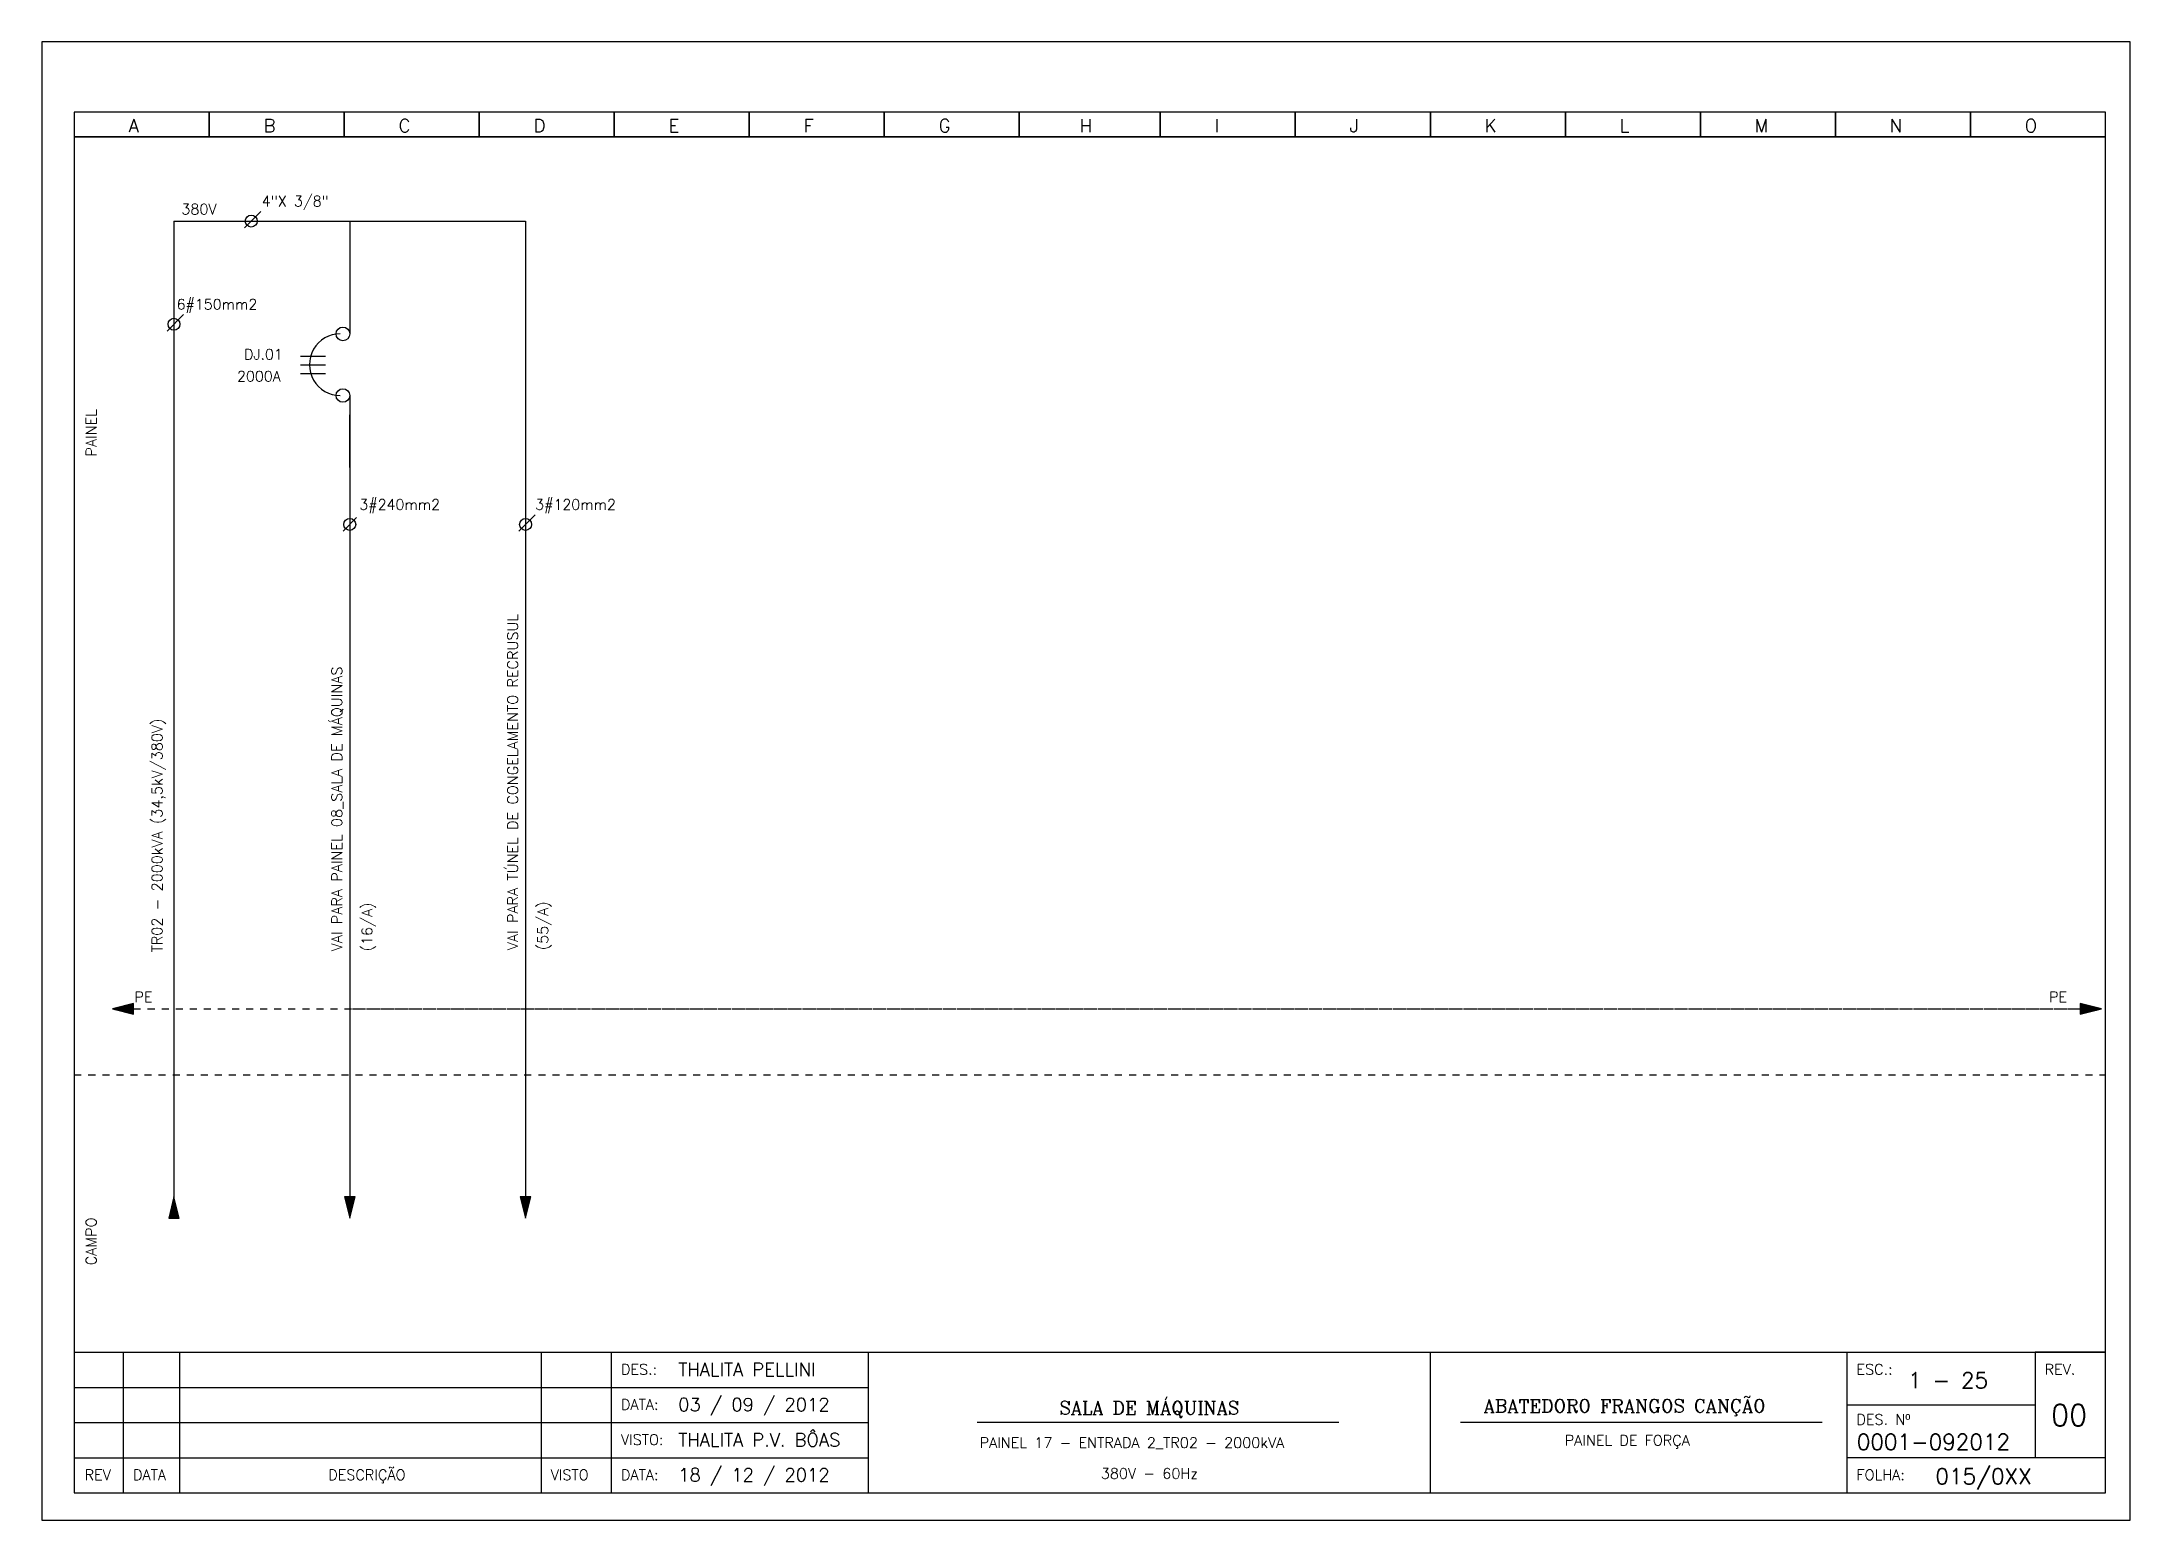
# Model space of a CAD drawing. Header units: millimetres. Extents: x 1974 to 2560, y 1429 to 1567.
# Drawn here: x 2055.23 to 2084.93, y 1512.63 to 1533.66 of the extents above; entities that cross this region are included whole.
import ezdxf

# ---------------------------------------------------------------- set-up
doc = ezdxf.new("R2010")
doc.units = ezdxf.units.MM
for name, pattern in [('DASHDOT2', [0.5, 0.25, -0.125, 0, -0.125]), ('DASHED', [0.75, 0.5, -0.25]), ('HIDDEN2', [0.1875, 0.125, -0.0625])]:
    doc.linetypes.add(name, pattern=pattern)
for name, color, linetype in [('ALIMENTAÇÃO', 6, 'Continuous'), ('CONECTOR_SAK', 2, 'Continuous'), ('DISJUNTOR', 5, 'Continuous'), ('EQUIPAMENTOS', 5, 'Continuous'), ('linhas', 6, 'Continuous'), ('MARGEM', 1, 'Continuous'), ('PAINEL', 7, 'Continuous'), ('soft', 5, 'Continuous'), ('TERRA', 3, 'DASHED'), ('TEXTO', 4, 'Continuous'), ('TEXTO_2', 5, 'Continuous'), ('TIMBRE', 7, 'Continuous')]:
    doc.layers.add(name, color=color, linetype=linetype)
doc.styles.add('REGUA60', font='romans.shx', dxfattribs={"height": 2})
doc.styles.add('ROMANC', font='romanc.shx', dxfattribs={"height": 0.55})
doc.styles.add('ROMANS', font='romans.shx', dxfattribs={"height": 37})

msp = doc.modelspace()

# ---------------------------------------------------------------- texts
at = {"style": 'ROMANS'}
for s, p in [('ESC.:', (2081.039, 1514.705)), ('REV.', (2083.715, 1514.705)), ('DES. Nº', (2081.039, 1513.992)), ('PAINEL 17 - ENTRADA 2_TR02 - 2000kVA', (2068.569, 1513.663)), ('PAINEL DE FORÇA', (2076.89, 1513.696)), ('380V - 60Hz', (2070.293, 1513.223)), ('FOLHA:', (2081.039, 1513.205))]:
    msp.add_text(s, height=0.15, dxfattribs=at).set_placement(p)
at = {"layer": 'TEXTO', "style": 'ROMANS'}
for s, height, p in [('A', 0.188, (2056.467, 1532.372)), ('B', 0.188, (2058.387, 1532.372)), ('C', 0.188, (2060.307, 1532.372)), ('D', 0.188, (2062.227, 1532.372)), ('E', 0.188, (2064.147, 1532.372)), ('F', 0.188, (2066.067, 1532.372)), ('G', 0.188, (2067.987, 1532.372)), ('H', 0.188, (2069.991, 1532.372)), ('I', 0.188, (2071.911, 1532.372)), ('J', 0.188, (2073.831, 1532.372)), ('K', 0.188, (2075.751, 1532.372)), ('L', 0.188, (2077.671, 1532.372)), ('M', 0.188, (2079.591, 1532.372)), ('N', 0.188, (2081.511, 1532.372)), ('O', 0.188, (2083.431, 1532.372)), ('380V', 0.15, (2057.217, 1531.203)), ('4"X 3/8"', 0.148, (2058.362, 1531.319)), ('6#150mm2', 0.148, (2057.149, 1529.852)), ('DJ.01', 0.148, (2058.108, 1529.14)), ('2000A', 0.148, (2058.009, 1528.829)), ('3#240mm2', 0.148, (2059.749, 1527.005)), ('3#120mm2', 0.148, (2062.249, 1527.005)), ('PE', 0.15, (2056.55, 1520)), ('PE', 0.15, (2083.777, 1520)), ('THALITA PELLINI', 0.1875, (2064.283, 1514.685)), ('03 / 09 / 2012', 0.1875, (2064.283, 1514.185)), ('THALITA P.V. BÔAS', 0.1875, (2064.283, 1513.685)), ('18 / 12 / 2012', 0.1875, (2064.283, 1513.185))]:
    msp.add_text(s, height=height, dxfattribs=at).set_placement(p)
at = {"layer": 'TEXTO', "style": 'REGUA60'}
for s, p in [('PAINEL', (2056.009, 1527.76)), ('VAI PARA TÚNEL DE CONGELAMENTO RECRUSUL', (2062.004, 1520.74)), ('VAI PARA PAINEL 08_SALA DE MÁQUINAS ', (2059.504, 1520.724)), ('TR02 - 2000kVA (34,5kV/380V)', (2056.947, 1520.709)), ('(16/A)', (2059.933, 1520.724)), ('(55/A)', (2062.433, 1520.74)), ('CAMPO', (2056.009, 1516.259))]:
    msp.add_text(s, height=0.15, rotation=90, dxfattribs=at).set_placement(p)
at = {"layer": 'TEXTO', "color": 150, "style": 'ROMANS'}
for s, height, p in [('DES.:', 0.15, (2063.469, 1514.705)), ('1 - 25', 0.225, (2081.773, 1514.512)), ('DATA:', 0.15, (2063.469, 1514.205)), ('00', 0.3, (2083.806, 1513.978)), ('VISTO:', 0.15, (2063.469, 1513.705)), ('0001-092012', 0.225, (2081.044, 1513.636)), ('REV', 0.15, (2055.842, 1513.205)), ('DATA', 0.15, (2056.53, 1513.205)), ('DESCRIÇÃO', 0.15, (2059.306, 1513.205)), ('VISTO', 0.15, (2062.469, 1513.205)), ('DATA:', 0.15, (2063.469, 1513.205)), ('015/0XX', 0.225, (2082.162, 1513.146))]:
    msp.add_text(s, height=height, dxfattribs=at).set_placement(p)
at = {"layer": 'TEXTO_2', "style": 'ROMANC'}
for s, p in [('SALA DE MÁQUINAS', (2069.704, 1514.138)), ('ABATEDORO FRANGOS CANÇÃO', (2075.736, 1514.166))]:
    msp.add_text(s, height=0.1875, dxfattribs=at).set_placement(p)

# ---------------------------------------------------------------- hatches: boundary and pattern name
at = {"layer": 'EQUIPAMENTOS'}
for points in [[(2057.187, 1516.932), (2057.112, 1517.232), (2057.037, 1516.932)], [(2057.187, 1516.932), (2057.112, 1517.232), (2057.037, 1516.932)], [(2059.537, 1517.232), (2059.612, 1516.932), (2059.687, 1517.232)], [(2062.037, 1517.232), (2062.112, 1516.932), (2062.187, 1517.232)]]:
    msp.add_hatch(color=256, dxfattribs=at).paths.add_polyline_path(points)
at = {"layer": 'TERRA'}
h = msp.add_hatch(dxfattribs=at)
h.set_pattern_fill('ANSI31', color=256, scale=0.004, angle=180, style=0)
h.set_pattern_definition([(225, (2113.49248524, 1568.52584864), (0.0003535533906, -0.0003535533906), [])])
h.paths.add_polyline_path([(2056.238, 1519.906), (2056.538, 1519.906), (2056.538, 1519.981)])
h.paths.add_polyline_path([(2056.538, 1519.831), (2056.538, 1519.906), (2056.238, 1519.906)])
h = msp.add_hatch(dxfattribs=at)
h.set_pattern_fill('ANSI31', color=256, scale=0.004, style=0)
h.set_pattern_definition([(45, (2027.26803103, 1471.2862611), (-0.0003535533906, 0.0003535533906), [])])
h.paths.add_polyline_path([(2084.522, 1519.906), (2084.222, 1519.906), (2084.222, 1519.831)])
h.paths.add_polyline_path([(2084.222, 1519.981), (2084.222, 1519.906), (2084.522, 1519.906)])

# ---------------------------------------------------------------- linework, layer by layer
for p, q in [((2058.914, 1529.19), (2059.267, 1529.19)), ((2058.914, 1529.067), (2059.267, 1529.067)), ((2058.914, 1528.944), (2059.267, 1528.944)), ((2084.579, 1515.022), (2083.579, 1515.022))]:
    msp.add_line(p, q)
at = {"layer": 'ALIMENTAÇÃO', "color": 6}
for p, q in [((2059.612, 1531.109), (2059.612, 1529.505)), ((2062.112, 1531.109), (2062.112, 1517.232)), ((2059.612, 1528.629), (2059.612, 1517.232))]:
    msp.add_line(p, q, dxfattribs=at)
at = {"layer": 'CONECTOR_SAK'}
for p, q in [((2058.347, 1531.247), (2058.116, 1531.013)), ((2057.248, 1529.78), (2057.017, 1529.546)), ((2059.708, 1526.892), (2059.517, 1526.7)), ((2062.248, 1526.933), (2062.017, 1526.7))]:
    msp.add_line(p, q, dxfattribs=at)
for centre in [(2058.211, 1531.109), (2057.112, 1529.642), (2059.612, 1526.796), (2062.112, 1526.796)]:
    msp.add_circle(centre, 0.0846, dxfattribs=at)
at = {"layer": 'DISJUNTOR'}
for centre in [(2059.515, 1529.505), (2059.515, 1528.629)]:
    msp.add_circle(centre, 0.097, dxfattribs=at)
msp.add_arc((2059.477, 1529.067), 0.438, 89.8656, 270.134, dxfattribs=at)
at = {"layer": 'EQUIPAMENTOS'}
for q in [(2059.612, 1531.109), (2062.112, 1531.109)]:
    msp.add_line((2057.112, 1531.109), q, dxfattribs=at)
for points in [[(2057.187, 1516.932), (2057.112, 1517.232), (2057.037, 1516.932), (2057.187, 1516.932)], [(2059.537, 1517.232), (2059.612, 1516.932), (2059.687, 1517.232), (2059.537, 1517.232)], [(2062.037, 1517.232), (2062.112, 1516.932), (2062.187, 1517.232), (2062.037, 1517.232)]]:
    msp.add_lwpolyline(points, dxfattribs=at)
at = {"layer": 'linhas', "color": 6}
msp.add_line((2059.612, 1527.607), (2059.612, 1528.354), dxfattribs=at)
at = {"layer": 'MARGEM', "color": 7}
msp.add_lwpolyline([(2055.232, 1512.634), (2084.932, 1512.634), (2084.932, 1533.659), (2055.232, 1533.659)], close=True, dxfattribs=at)
at = {"layer": 'PAINEL', "color": 12, "linetype": 'HIDDEN2', "ltscale": 0.005}
msp.add_line((2055.694, 1518.966), (2084.579, 1518.966), dxfattribs=at)
at = {"layer": 'soft'}
msp.add_line((2057.112, 1531.109), (2057.112, 1517.232), dxfattribs=at)
at = {"layer": 'TERRA', "linetype": 'DASHDOT2', "ltscale": 0.0025}
for p, q in [((2056.538, 1519.906), (2084.222, 1519.906)), ((2056.538, 1519.906), (2084.222, 1519.906)), ((2059.649, 1519.906), (2084.522, 1519.906))]:
    msp.add_line(p, q, dxfattribs=at)
at = {"layer": 'TERRA'}
for points in [[(2056.538, 1519.981), (2056.238, 1519.906), (2056.538, 1519.831), (2056.538, 1519.981)], [(2056.538, 1519.981), (2056.238, 1519.906), (2056.538, 1519.831), (2056.538, 1519.981)], [(2084.222, 1519.831), (2084.522, 1519.906), (2084.222, 1519.981), (2084.222, 1519.831)], [(2084.222, 1519.831), (2084.522, 1519.906), (2084.222, 1519.981), (2084.222, 1519.831)]]:
    msp.add_lwpolyline(points, dxfattribs=at)
at = {"layer": 'TIMBRE', "color": 12}
msp.add_line((2084.579, 1532.659), (2055.694, 1532.659), dxfattribs=at)
at = {"layer": 'TIMBRE'}
for p, q in [((2055.694, 1515.022), (2084.579, 1515.022)), ((2056.394, 1513.022), (2056.394, 1515.022)), ((2057.194, 1513.022), (2057.194, 1515.022)), ((2062.332, 1515.022), (2062.332, 1513.022)), ((2063.332, 1513.022), (2063.332, 1515.022)), ((2066.985, 1515.022), (2066.985, 1513.022)), ((2074.975, 1515.022), (2074.975, 1513.022)), ((2080.903, 1515.022), (2080.903, 1513.022)), ((2083.579, 1515.022), (2083.579, 1513.522)), ((2055.694, 1514.522), (2066.985, 1514.522)), ((2083.579, 1514.272), (2080.903, 1514.272)), ((2055.694, 1514.022), (2066.985, 1514.022)), ((2073.679, 1514.022), (2068.535, 1514.022)), ((2080.55, 1514.022), (2075.407, 1514.022)), ((2055.694, 1513.522), (2066.985, 1513.522)), ((2084.579, 1513.522), (2080.903, 1513.522))]:
    msp.add_line(p, q, dxfattribs=at)
at = {"layer": 'TIMBRE', "color": 12}
for points in [[(2055.694, 1532.309), (2057.614, 1532.309), (2057.614, 1532.659), (2055.694, 1532.659)], [(2057.614, 1532.309), (2059.534, 1532.309), (2059.534, 1532.659), (2057.614, 1532.659)], [(2059.534, 1532.309), (2061.454, 1532.309), (2061.454, 1532.659), (2059.534, 1532.659)], [(2061.454, 1532.309), (2063.374, 1532.309), (2063.374, 1532.659), (2061.454, 1532.659)], [(2063.374, 1532.309), (2065.294, 1532.309), (2065.294, 1532.659), (2063.374, 1532.659)], [(2065.294, 1532.309), (2067.214, 1532.309), (2067.214, 1532.659), (2065.294, 1532.659)], [(2067.214, 1532.309), (2069.134, 1532.309), (2069.134, 1532.659), (2067.214, 1532.659)], [(2069.134, 1532.309), (2071.139, 1532.309), (2071.139, 1532.659), (2069.134, 1532.659)], [(2071.139, 1532.309), (2073.059, 1532.309), (2073.059, 1532.659), (2071.139, 1532.659)], [(2073.059, 1532.309), (2074.979, 1532.309), (2074.979, 1532.659), (2073.059, 1532.659)], [(2074.979, 1532.309), (2076.899, 1532.309), (2076.899, 1532.659), (2074.979, 1532.659)], [(2076.899, 1532.309), (2078.819, 1532.309), (2078.819, 1532.659), (2076.899, 1532.659)], [(2078.819, 1532.309), (2080.739, 1532.309), (2080.739, 1532.659), (2078.819, 1532.659)], [(2080.739, 1532.309), (2082.659, 1532.309), (2082.659, 1532.659), (2080.739, 1532.659)], [(2082.659, 1532.309), (2084.579, 1532.309), (2084.579, 1532.659), (2082.659, 1532.659)], [(2055.694, 1513.022), (2084.579, 1513.022), (2084.579, 1532.309), (2055.694, 1532.309)]]:
    msp.add_lwpolyline(points, close=True, dxfattribs=at)

msp.set_redraw_order([(e.dxf.handle, doc.entitydb.next_handle()) for e in msp.query("TEXT MTEXT ATTDEF DIMENSION ARC_DIMENSION")])  # texts and dimensions are drawn at this point

doc.saveas('drawing.dxf')
